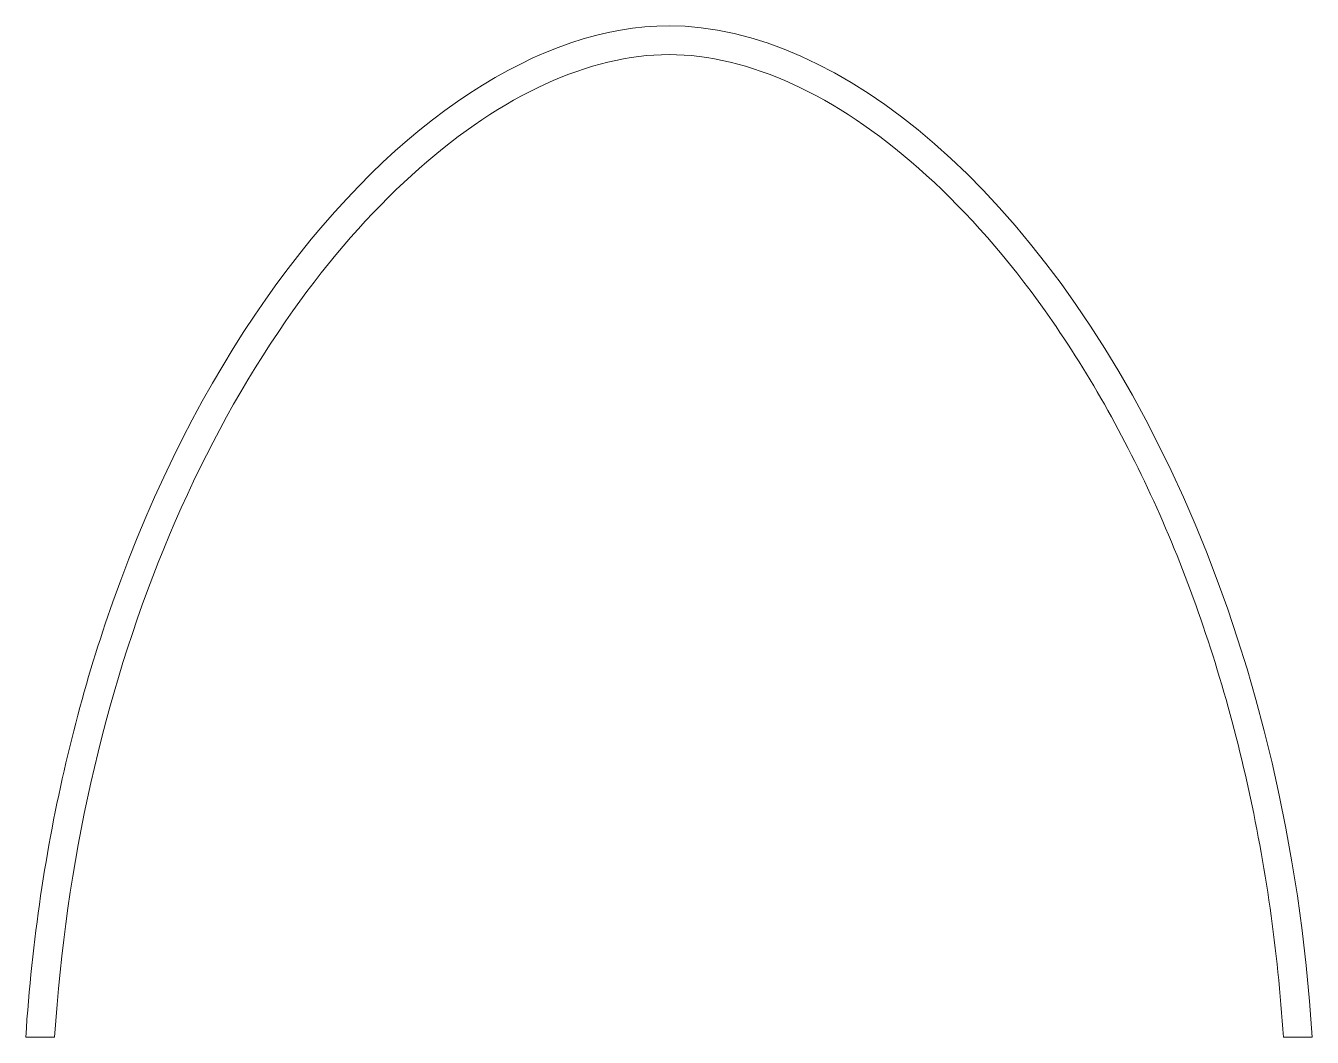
# Model space of a CAD drawing. Header units: inches. Extents: x -92.2 to -4.3, y -5886.5 to -5847.2.
# Drawn here: x -36.037 to -33.251, y -5867.435 to -5865.244 of the extents above; entities that cross this region are included whole.
import ezdxf

# ---------------------------------------------------------------- set-up
doc = ezdxf.new("R2010")
doc.units = ezdxf.units.IN
doc.header["$LTSCALE"] = 0.2
doc.header["$MEASUREMENT"] = 0
doc.layers.add('NAILERS', color=7, linetype='Continuous', lineweight=0)

msp = doc.modelspace()

# ---------------------------------------------------------------- linework, layer by layer
at = {"layer": 'NAILERS', "color": 250, "lineweight": 0}
msp.add_lwpolyline([(-33.250718, -5867.434933), (-33.250792, -5867.434933), (-33.25101, -5867.434933), (-33.251366, -5867.434933), (-33.251854, -5867.434933), (-33.252468, -5867.434933), (-33.253202, -5867.434933), (-33.25405, -5867.434933), (-33.255006, -5867.434933), (-33.256064, -5867.434933), (-33.257218, -5867.434933), (-33.258462, -5867.434933), (-33.25979, -5867.434933), (-33.261196, -5867.434933), (-33.262674, -5867.434933), (-33.264218, -5867.434933), (-33.265822, -5867.434933), (-33.26748, -5867.434933), (-33.269186, -5867.434933), (-33.270934, -5867.434933), (-33.272718, -5867.434933), (-33.274532, -5867.434933), (-33.27637, -5867.434933), (-33.278226, -5867.434933), (-33.280094, -5867.434933), (-33.281968, -5867.434933), (-33.283842, -5867.434933), (-33.28571, -5867.434933), (-33.287566, -5867.434933), (-33.289404, -5867.434933), (-33.291218, -5867.434933), (-33.293002, -5867.434933), (-33.29475, -5867.434933), (-33.296456, -5867.434933), (-33.298114, -5867.434933), (-33.299718, -5867.434933), (-33.301262, -5867.434933), (-33.30274, -5867.434933), (-33.304146, -5867.434933), (-33.305474, -5867.434933), (-33.306718, -5867.434933), (-33.307872, -5867.434933), (-33.30893, -5867.434933), (-33.309886, -5867.434933), (-33.310734, -5867.434933), (-33.311468, -5867.434933), (-33.312082, -5867.434933), (-33.31257, -5867.434933), (-33.312926, -5867.434933), (-33.313144, -5867.434933), (-33.313218, -5867.434933), (-33.31441, -5867.417231), (-33.315686, -5867.399554), (-33.317044, -5867.381902), (-33.318486, -5867.364277), (-33.320011, -5867.346678), (-33.321619, -5867.329108), (-33.323309, -5867.311565), (-33.325082, -5867.29405), (-33.326936, -5867.276565), (-33.328873, -5867.25911), (-33.330891, -5867.241685), (-33.332991, -5867.224291), (-33.335173, -5867.206928), (-33.337435, -5867.189598), (-33.339779, -5867.172301), (-33.342203, -5867.155036), (-33.344708, -5867.137806), (-33.347293, -5867.12061), (-33.349959, -5867.103449), (-33.352704, -5867.086324), (-33.355529, -5867.069235), (-33.358434, -5867.052182), (-33.361418, -5867.035168), (-33.364481, -5867.018191), (-33.367624, -5867.001253), (-33.370845, -5866.984354), (-33.374145, -5866.967494), (-33.377523, -5866.950675), (-33.380979, -5866.933897), (-33.384513, -5866.917161), (-33.388126, -5866.900466), (-33.391815, -5866.883815), (-33.395582, -5866.867206), (-33.399427, -5866.850641), (-33.403348, -5866.834121), (-33.407346, -5866.817646), (-33.411421, -5866.801217), (-33.415572, -5866.784833), (-33.419799, -5866.768497), (-33.424103, -5866.752208), (-33.428482, -5866.735966), (-33.432937, -5866.719774), (-33.437467, -5866.70363), (-33.442073, -5866.687537), (-33.446753, -5866.671493), (-33.451508, -5866.655501), (-33.456338, -5866.639559), (-33.461243, -5866.62367), (-33.466221, -5866.607834), (-33.471274, -5866.592051), (-33.476403, -5866.576322), (-33.481605, -5866.560647), (-33.48688, -5866.545027), (-33.492229, -5866.529463), (-33.497651, -5866.513955), (-33.503146, -5866.498504), (-33.508713, -5866.48311), (-33.514353, -5866.467774), (-33.520065, -5866.452496), (-33.52585, -5866.437277), (-33.531706, -5866.422118), (-33.537633, -5866.40702), (-33.543633, -5866.391982), (-33.549703, -5866.377006), (-33.555845, -5866.362091), (-33.562057, -5866.347239), (-33.56834, -5866.33245), (-33.574694, -5866.317725), (-33.581118, -5866.303064), (-33.587612, -5866.288469), (-33.594176, -5866.273938), (-33.600809, -5866.259474), (-33.607512, -5866.245076), (-33.614285, -5866.230746), (-33.621126, -5866.216483), (-33.628037, -5866.202288), (-33.635016, -5866.188163), (-33.642064, -5866.174107), (-33.64918, -5866.160121), (-33.656364, -5866.146206), (-33.663616, -5866.132363), (-33.670936, -5866.118591), (-33.678323, -5866.104891), (-33.685778, -5866.091265), (-33.6933, -5866.077712), (-33.700889, -5866.064233), (-33.708544, -5866.050829), (-33.716266, -5866.037501), (-33.724055, -5866.024248), (-33.73191, -5866.011072), (-33.73983, -5865.997973), (-33.747817, -5865.984952), (-33.755869, -5865.972009), (-33.763986, -5865.959145), (-33.772168, -5865.94636), (-33.780416, -5865.933655), (-33.788728, -5865.921031), (-33.797105, -5865.908488), (-33.805546, -5865.896027), (-33.814052, -5865.883648), (-33.829121, -5865.862155), (-33.84433, -5865.841014), (-33.859674, -5865.820229), (-33.875148, -5865.799804), (-33.890748, -5865.779741), (-33.906468, -5865.760045), (-33.922303, -5865.740718), (-33.938249, -5865.721764), (-33.954301, -5865.703186), (-33.970454, -5865.684988), (-33.986703, -5865.667172), (-34.003043, -5865.649743), (-34.01947, -5865.632704), (-34.035979, -5865.616058), (-34.052565, -5865.599808), (-34.069222, -5865.583958), (-34.085947, -5865.568511), (-34.102734, -5865.55347), (-34.119578, -5865.53884), (-34.136476, -5865.524622), (-34.153421, -5865.510821), (-34.170409, -5865.49744), (-34.187435, -5865.484483), (-34.204494, -5865.471952), (-34.221582, -5865.459851), (-34.238694, -5865.448183), (-34.255824, -5865.436952), (-34.272968, -5865.426161), (-34.290122, -5865.415814), (-34.307279, -5865.405914), (-34.324436, -5865.396463), (-34.341588, -5865.387467), (-34.358729, -5865.378927), (-34.375856, -5865.370847), (-34.392962, -5865.363231), (-34.410044, -5865.356082), (-34.427096, -5865.349403), (-34.444114, -5865.343199), (-34.461092, -5865.337471), (-34.478026, -5865.332223), (-34.494912, -5865.32746), (-34.511743, -5865.323183), (-34.528516, -5865.319397), (-34.545225, -5865.316105), (-34.561866, -5865.31331), (-34.578434, -5865.311016), (-34.594924, -5865.309226), (-34.611332, -5865.307943), (-34.627651, -5865.307171), (-34.643878, -5865.306913), (-34.660103, -5865.307171), (-34.676421, -5865.307943), (-34.692826, -5865.309226), (-34.709315, -5865.311016), (-34.725881, -5865.31331), (-34.742521, -5865.316105), (-34.75923, -5865.319397), (-34.776001, -5865.323183), (-34.792832, -5865.32746), (-34.809716, -5865.332223), (-34.82665, -5865.337471), (-34.843628, -5865.343199), (-34.860645, -5865.349403), (-34.877697, -5865.356082), (-34.894778, -5865.363231), (-34.911884, -5865.370847), (-34.92901, -5865.378927), (-34.946151, -5865.387467), (-34.963303, -5865.396463), (-34.98046, -5865.405914), (-34.997617, -5865.415814), (-35.014771, -5865.426161), (-35.031915, -5865.436952), (-35.049045, -5865.448183), (-35.066157, -5865.459851), (-35.083245, -5865.471952), (-35.100304, -5865.484483), (-35.11733, -5865.49744), (-35.134318, -5865.510821), (-35.151263, -5865.524622), (-35.16816, -5865.53884), (-35.185005, -5865.55347), (-35.201792, -5865.568511), (-35.218516, -5865.583958), (-35.235173, -5865.599808), (-35.251758, -5865.616058), (-35.268267, -5865.632704), (-35.284693, -5865.649743), (-35.301033, -5865.667172), (-35.317281, -5865.684988), (-35.333434, -5865.703186), (-35.349485, -5865.721764), (-35.36543, -5865.740718), (-35.381264, -5865.760045), (-35.396982, -5865.779741), (-35.41258, -5865.799804), (-35.428053, -5865.820229), (-35.443395, -5865.841014), (-35.458602, -5865.862155), (-35.47367, -5865.883648), (-35.490621, -5865.908486), (-35.507313, -5865.933652), (-35.523747, -5865.95914), (-35.539919, -5865.984946), (-35.555829, -5866.011066), (-35.571474, -5866.037494), (-35.586854, -5866.064226), (-35.601967, -5866.091257), (-35.61681, -5866.118583), (-35.631383, -5866.146199), (-35.645685, -5866.1741), (-35.659712, -5866.202281), (-35.673465, -5866.230739), (-35.68694, -5866.259468), (-35.700138, -5866.288463), (-35.713055, -5866.317721), (-35.725691, -5866.347235), (-35.738044, -5866.377002), (-35.750113, -5866.407017), (-35.761895, -5866.437276), (-35.77339, -5866.467772), (-35.784596, -5866.498503), (-35.79551, -5866.529463), (-35.806132, -5866.560647), (-35.816461, -5866.592051), (-35.826493, -5866.623671), (-35.836229, -5866.6555), (-35.845666, -5866.687536), (-35.854802, -5866.719773), (-35.863637, -5866.752206), (-35.872169, -5866.784831), (-35.880395, -5866.817643), (-35.888315, -5866.850638), (-35.895927, -5866.88381), (-35.903229, -5866.917156), (-35.91022, -5866.95067), (-35.916899, -5866.984347), (-35.923263, -5867.018184), (-35.92931, -5867.052175), (-35.935041, -5867.086316), (-35.940452, -5867.120602), (-35.945543, -5867.155029), (-35.950312, -5867.189591), (-35.954756, -5867.224284), (-35.958876, -5867.259103), (-35.962668, -5867.294045), (-35.966132, -5867.329103), (-35.969266, -5867.364273), (-35.972069, -5867.399552), (-35.974538, -5867.434933), (-35.974612, -5867.434933), (-35.97483, -5867.434933), (-35.975186, -5867.434933), (-35.975674, -5867.434933), (-35.976288, -5867.434933), (-35.977022, -5867.434933), (-35.97787, -5867.434933), (-35.978826, -5867.434933), (-35.979884, -5867.434933), (-35.981038, -5867.434933), (-35.982282, -5867.434933), (-35.98361, -5867.434933), (-35.985016, -5867.434933), (-35.986494, -5867.434933), (-35.988038, -5867.434933), (-35.989642, -5867.434933), (-35.9913, -5867.434933), (-35.993006, -5867.434933), (-35.994754, -5867.434933), (-35.996538, -5867.434933), (-35.998352, -5867.434933), (-36.00019, -5867.434933), (-36.002046, -5867.434933), (-36.003914, -5867.434933), (-36.005788, -5867.434933), (-36.007662, -5867.434933), (-36.00953, -5867.434933), (-36.011386, -5867.434933), (-36.013224, -5867.434933), (-36.015038, -5867.434933), (-36.016822, -5867.434933), (-36.01857, -5867.434933), (-36.020276, -5867.434933), (-36.021934, -5867.434933), (-36.023538, -5867.434933), (-36.025082, -5867.434933), (-36.02656, -5867.434933), (-36.027966, -5867.434933), (-36.029294, -5867.434933), (-36.030538, -5867.434933), (-36.031692, -5867.434933), (-36.03275, -5867.434933), (-36.033706, -5867.434933), (-36.034554, -5867.434933), (-36.035288, -5867.434933), (-36.035902, -5867.434933), (-36.03639, -5867.434933), (-36.036746, -5867.434933), (-36.036964, -5867.434933), (-36.037038, -5867.434933), (-36.035723, -5867.415301), (-36.034311, -5867.395734), (-36.032803, -5867.376232), (-36.0312, -5867.356796), (-36.029503, -5867.337427), (-36.027711, -5867.318123), (-36.025825, -5867.298887), (-36.023847, -5867.279717), (-36.021776, -5867.260615), (-36.019613, -5867.241581), (-36.01736, -5867.222614), (-36.015016, -5867.203717), (-36.012582, -5867.184888), (-36.010058, -5867.166128), (-36.007446, -5867.147437), (-36.004746, -5867.128817), (-36.001958, -5867.110266), (-35.999083, -5867.091786), (-35.996122, -5867.073376), (-35.993076, -5867.055038), (-35.989944, -5867.036771), (-35.986728, -5867.018576), (-35.983427, -5867.000454), (-35.980044, -5866.982403), (-35.976578, -5866.964425), (-35.97303, -5866.946521), (-35.9694, -5866.92869), (-35.965689, -5866.910933), (-35.961898, -5866.893249), (-35.958028, -5866.875641), (-35.954078, -5866.858107), (-35.95005, -5866.840648), (-35.945944, -5866.823265), (-35.941761, -5866.805957), (-35.937501, -5866.788726), (-35.933165, -5866.771571), (-35.928754, -5866.754493), (-35.924268, -5866.737492), (-35.919707, -5866.720569), (-35.915073, -5866.703723), (-35.910366, -5866.686956), (-35.905587, -5866.670267), (-35.900735, -5866.653657), (-35.895813, -5866.637126), (-35.89082, -5866.620674), (-35.885757, -5866.604302), (-35.880624, -5866.588011), (-35.875423, -5866.5718), (-35.870153, -5866.55567), (-35.864816, -5866.539621), (-35.848406, -5866.491962), (-35.83141, -5866.445046), (-35.813843, -5866.398882), (-35.795722, -5866.353479), (-35.777063, -5866.308845), (-35.757881, -5866.264991), (-35.738194, -5866.221925), (-35.718018, -5866.179656), (-35.697368, -5866.138193), (-35.676261, -5866.097546), (-35.654714, -5866.057723), (-35.632743, -5866.018734), (-35.610363, -5865.980587), (-35.587591, -5865.943291), (-35.564444, -5865.906857), (-35.540937, -5865.871292), (-35.517087, -5865.836606), (-35.49291, -5865.802808), (-35.468423, -5865.769908), (-35.443641, -5865.737913), (-35.418581, -5865.706833), (-35.393258, -5865.676678), (-35.367691, -5865.647456), (-35.341894, -5865.619176), (-35.315883, -5865.591848), (-35.289676, -5865.56548), (-35.263288, -5865.540082), (-35.236736, -5865.515662), (-35.210036, -5865.492231), (-35.183203, -5865.469796), (-35.156255, -5865.448367), (-35.129208, -5865.427953), (-35.102077, -5865.408564), (-35.074879, -5865.390207), (-35.047631, -5865.372892), (-35.020349, -5865.356629), (-34.993048, -5865.341427), (-34.965745, -5865.327293), (-34.938457, -5865.314238), (-34.911199, -5865.302271), (-34.883988, -5865.291401), (-34.85684, -5865.281636), (-34.829772, -5865.272986), (-34.802799, -5865.26546), (-34.775938, -5865.259066), (-34.749204, -5865.253815), (-34.722616, -5865.249715), (-34.696188, -5865.246776), (-34.669936, -5865.245005), (-34.643878, -5865.244413), (-34.60909, -5865.245465), (-34.573969, -5865.248606), (-34.538552, -5865.253815), (-34.502879, -5865.261071), (-34.466988, -5865.270352), (-34.430917, -5865.281636), (-34.394705, -5865.294902), (-34.358391, -5865.310129), (-34.322013, -5865.327294), (-34.28561, -5865.346377), (-34.249219, -5865.367355), (-34.21288, -5865.390208), (-34.176631, -5865.414914), (-34.140511, -5865.441451), (-34.104558, -5865.469798), (-34.06881, -5865.499933), (-34.033306, -5865.531835), (-33.998086, -5865.565482), (-33.963186, -5865.600853), (-33.928646, -5865.637926), (-33.894504, -5865.67668), (-33.860799, -5865.717093), (-33.827569, -5865.759143), (-33.794853, -5865.80281), (-33.762689, -5865.848071), (-33.731116, -5865.894906), (-33.700172, -5865.943292), (-33.669896, -5865.993208), (-33.640326, -5866.044633), (-33.611501, -5866.097545), (-33.583459, -5866.151922), (-33.556239, -5866.207744), (-33.529879, -5866.264988), (-33.504419, -5866.323633), (-33.479895, -5866.383657), (-33.456348, -5866.44504), (-33.433815, -5866.507759), (-33.412335, -5866.571792), (-33.391946, -5866.63712), (-33.372687, -5866.703719), (-33.354597, -5866.771569), (-33.337713, -5866.840647), (-33.322075, -5866.910933), (-33.307721, -5866.982405), (-33.29469, -5867.055041), (-33.28302, -5867.128819), (-33.272749, -5867.20372), (-33.263916, -5867.27972), (-33.25656, -5867.356798)], close=True, dxfattribs=at)

doc.saveas('drawing.dxf')
